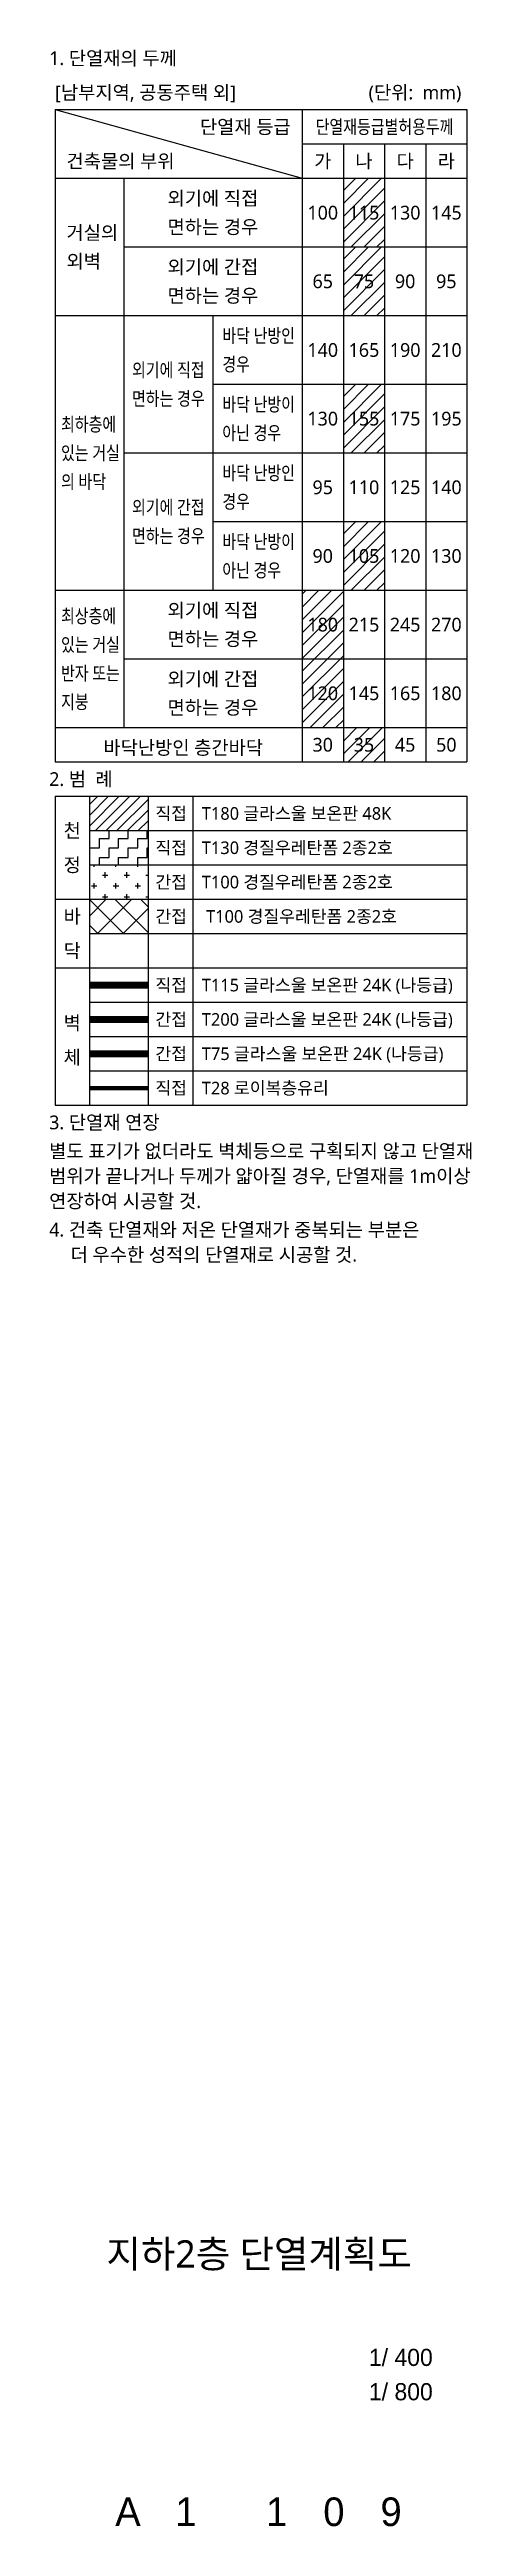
# Model space of a CAD drawing. Header units: millimetres. Extents: x -604407 to 1670407, y 506520 to 715041.
# Drawn here: x -329495 to -299993, y 506520 to 679680 of the extents above; entities that cross this region are included whole.
import ezdxf
from ezdxf.enums import TextEntityAlignment as Align

# ---------------------------------------------------------------- set-up
doc = ezdxf.new("R2010")
doc.units = ezdxf.units.MM
doc.header["$LTSCALE"] = 1000
doc.linetypes.add('HIDDEN2', pattern=[0.1875, 0.125, -0.0625])
doc.linetypes.add('PHANTOM', pattern=[63.5, 31.75, -6.35, 6.35, -6.35, 6.35, -6.35])
for name, color, linetype in [('DIM', 7, 'Continuous'), ('SASAC 도면번호', 6, 'Continuous'), ('TEXT-TITLE', 6, 'Continuous'), ('TEXT-기입', 6, 'Continuous'), ('단멸바닥', 6, 'Continuous'), ('단열', 5, 'Continuous'), ('단열선', 4, 'Continuous')]:
    doc.layers.add(name, color=color, linetype=linetype)
doc.styles.add('CGS', font='cgse', dxfattribs={"bigfont": 'cgs'})
doc.styles.add('나눔바른고딕', font='NanumBarunGothic.ttf')
doc.linetypes.add('X_LINE-ORI', pattern='A,3.5,-0.5,["X",Standard,S=0.5,R=0,X=-0.175,Y=-0.25],-0.5', length=4.5)

msp = doc.modelspace()

# ---------------------------------------------------------------- texts
at = {"layer": 'TEXT-TITLE', "style": '나눔바른고딕'}
msp.add_text('지하2층 단열계획도', height=1920, dxfattribs=at).set_placement((-314843.2, 525569.6), align=Align.MIDDLE_CENTER)
at = {"layer": 'TEXT-기입', "style": 'CGS'}
for s, p in [('1/ 400', (-307161.7, 517380.9)), ('1/ 800', (-307161.7, 514980.9))]:
    msp.add_text(s, height=1200, dxfattribs=at).set_placement(p, align=Align.BOTTOM_LEFT)
for s, p in [('A', (-324012.2, 507548.6)), ('1', (-319961.9, 507548.6)), ('1', (-313612.2, 507548.6)), ('0', (-309612.2, 507548.6)), ('9', (-305612.2, 507548.6))]:
    msp.add_text(s, height=2000, dxfattribs=at).set_placement(p, align=Align.MIDDLE_CENTER)

# ---------------------------------------------------------------- blocks, each defined once
blk = doc.blocks.new('NOTE_단열재-수정')
at = {"layer": '단멸바닥'}
h = blk.add_hatch(dxfattribs=at)
h.set_pattern_fill('ANSI37', color=256, scale=400)
h.set_pattern_definition([(45, (-3729652.1, -524404.2), (-898.0256, 898.0256), []), (135, (-3729652.1, -524404.2), (-898.0256, -898.0256), [])])
h.paths.add_polyline_path([(7840, -60000), (7840, -57600), (3733, -57600), (3733, -60000)])
at = {"layer": '단열'}
h = blk.add_hatch(dxfattribs=at)
h.set_pattern_fill('ANSI31', color=256, scale=200)
h.set_pattern_definition([(45, (-3729652.1, -514804.23), (-449.01281, 449.01281), [])])
h.paths.add_polyline_path([(21493, -7200), (24373, -7200), (24373, -12000), (21493, -12000)])
h = blk.add_hatch(dxfattribs=at)
h.set_pattern_fill('ANSI31', color=256, scale=200)
h.set_pattern_definition([(45, (-3729652.1, -519604.23), (-449.01281, 449.01281), [])])
h.paths.add_polyline_path([(21493, -12000), (24373, -12000), (24373, -16800), (21493, -16800)])
h = blk.add_hatch(dxfattribs=at)
h.set_pattern_fill('ANSI31', color=256, scale=200)
h.set_pattern_definition([(45, (-3729652.1, -529204.23), (-449.01281, 449.01281), [])])
h.paths.add_polyline_path([(21493, -21600), (24373, -21600), (24373, -26400), (21493, -26400)])
h = blk.add_hatch(dxfattribs=at)
h.set_pattern_fill('ANSI31', color=256, scale=200)
h.set_pattern_definition([(45, (-3729652.1, -538804.23), (-449.01281, 449.01281), [])])
h.paths.add_polyline_path([(21493, -31200), (24373, -31200), (24373, -36000), (21493, -36000)])
h = blk.add_hatch(dxfattribs=at)
h.set_pattern_fill('ANSI31', color=256, scale=200)
h.set_pattern_definition([(45, (-3732531.6, -548404.23), (-449.01281, 449.01281), [])])
h.paths.add_polyline_path([(18613, -36000), (21493, -36000), (21493, -45600), (18613, -45600)])
h = blk.add_hatch(dxfattribs=at)
h.set_pattern_fill('ANSI31', color=256, scale=200)
h.set_pattern_definition([(45, (-292000, -178800), (-449.0128, 449.0128), [])])
h.paths.add_polyline_path([(21493, -45600), (24373, -45600), (24373, -48000), (21493, -48000)])
h = blk.add_hatch(dxfattribs=at)
h.set_pattern_fill('ANSI31', color=256, scale=166.666667, style=0)
h.set_pattern_definition([(45, (-292000, -178800), (-374.1773, 374.1773), [])])
h.paths.add_polyline_path([(3733, -52800), (7840, -52800), (7840, -50400), (3733, -50400)])
h = blk.add_hatch(dxfattribs=at)
h.set_pattern_fill('ZIGZAG', color=256, scale=5333.333333, style=0)
h.set_pattern_definition([(0, (-292000, -178800), (666.6667, 666.6667), [666.6667, -666.6667]), (90, (-291333.3, -178800), (-666.6667, 666.6667), [666.6667, -666.6667])])
h.paths.add_polyline_path([(3733, -55200), (7840, -55200), (7840, -52800), (3733, -52800)])
h = blk.add_hatch(dxfattribs=at)
h.set_pattern_fill('CROSS', color=256, scale=120, style=0)
h.set_pattern_definition([(0, (-2857928.7, 31419.2), (762, 762), [381, -1143]), (90, (-2857738.2, 31228.7), (-762, 762), [381, -1143])])
h.paths.add_polyline_path([(3733, -57600), (7840, -57600), (7840, -55200), (3733, -55200)])
for p, q in [((1333, -50400), (1333, -72000)), ((1333, -50400), (30133, -50400)), ((3733, -50400), (3733, -72000)), ((7840, -50400), (7840, -72000)), ((10958, -50400), (10958, -72000)), ((30133, -50400), (30133, -72000)), ((3733, -52800), (30133, -52800)), ((3733, -55200), (30133, -55200)), ((1333, -57600), (30133, -57600)), ((3733, -60000), (30133, -60000)), ((1333, -62400), (30133, -62400)), ((3733, -64800), (30133, -64800)), ((3733, -67200), (30133, -67200)), ((3733, -67200), (30133, -67200)), ((3733, -69600), (30133, -69600)), ((1333, -72000), (30133, -72000))]:
    blk.add_line(p, q)
at = {"layer": 'DIM'}
for p, q in [((1333, -2400), (18613, -7200)), ((1333, -2400), (30133, -2400)), ((1333, -2400), (1333, -48000)), ((18613, -2400), (18613, -48000)), ((30133, -2400), (30133, -48000)), ((18613, -4800), (30133, -4800)), ((21493, -4800), (21493, -48000)), ((24373, -4800), (24373, -48000)), ((27253, -4800), (27253, -48000)), ((1333, -7200), (30133, -7200)), ((6133, -7200), (6133, -45600)), ((6133, -12000), (30133, -12000)), ((1333, -16800), (30133, -16800)), ((12373, -16800), (12373, -36000)), ((12373, -21600), (30133, -21600)), ((6133, -26400), (30133, -26400)), ((12373, -31200), (30133, -31200)), ((1333, -36000), (30133, -36000)), ((6133, -40800), (30133, -40800)), ((1333, -45600), (30133, -45600)), ((1333, -48000), (30133, -48000))]:
    blk.add_line(p, q, dxfattribs=at)
at = {"layer": '단열선', "ltscale": 7, "const_width": 480}
blk.add_lwpolyline([(3733, -63600), (7840, -63600)], dxfattribs=at)
at = {"layer": '단열선', "linetype": 'PHANTOM', "ltscale": 0.05, "const_width": 480}
blk.add_lwpolyline([(3733, -66000), (7840, -66000)], dxfattribs=at)
at = {"layer": '단열선', "linetype": 'HIDDEN2', "ltscale": 7, "const_width": 480}
blk.add_lwpolyline([(3733, -68400), (7840, -68400)], dxfattribs=at)
at = {"layer": '단열선', "color": 3, "linetype": 'X_LINE-ORI', "ltscale": 0.8, "const_width": 300}
blk.add_lwpolyline([(3733, -70800), (7840, -70800)], dxfattribs=at)
at = {"layer": 'TEXT-기입', "style": '나눔바른고딕'}
for s, height, p in [('1. 단열재의 두께', 960, (922, 1200)), ('[남부지역, 공동주택 외]', 960, (1333, -1200)), ('(단위:  mm)', 960, (23259, -1200)), ('건축물의 부위', 960, (2133, -6000)), ('거실의', 960, (2133, -11000)), ('외벽', 960, (2133, -13000)), ('2. 범  례', 960, (922, -49200)), ('T180 글라스울 보온판 48K', 880, (11597, -51600)), ('T130 경질우레탄폼 2종2호', 880, (11597, -54000)), ('T100 경질우레탄폼 2종2호', 880, (11597, -56400)), (' T100 경질우레탄폼 2종2호', 880, (11597, -58800)), ('T115 글라스울 보온판 24K (나등급)', 880, (11597, -63600)), ('T200 글라스울 보온판 24K (나등급)', 880, (11597, -66000)), ('T75 글라스울 보온판 24K (나등급)', 880, (11597, -68400)), ('T28 로이복층유리', 880, (11597, -70800)), ('3. 단열재 연장', 960, (922, -73200)), ('별도 표기가 없더라도 벽체등으로 구획되지 않고 단열재', 960, (922, -75200)), ('범위가 끝나거나 두께가 얇아질 경우, 단열재를 1m이상', 960, (922, -76950)), ('연장하여 시공할 것.', 960, (922, -78700)), ('4. 건축 단열재와 저온 단열재가 중복되는 부분은', 960, (922, -80700)), ('더 우수한 성적의 단열재로 시공할 것.', 960, (2422, -82450))]:
    blk.add_text(s, height=height, dxfattribs=at).set_placement(p, align=Align.MIDDLE_LEFT)
blk.add_text('단열재 등급', height=960, dxfattribs=at).set_placement((17813, -3600), align=Align.MIDDLE_RIGHT)
at = {"layer": 'TEXT-기입', "style": '나눔바른고딕', "width": 0.8}
for s, p in [('단열재등급별허용두께', (24373, -3600)), ('외기에 직접', (9253, -20600)), ('면하는 경우', (9253, -22600)), ('외기에 간접', (9253, -30200)), ('면하는 경우', (9253, -32200))]:
    blk.add_text(s, height=960, dxfattribs=at).set_placement(p, align=Align.MIDDLE_CENTER)
at = {"layer": 'TEXT-기입', "style": '나눔바른고딕'}
for s, height, p in [('가', 960, (20053, -6000)), ('나', 960, (22933, -6000)), ('다', 960, (25813, -6000)), ('라', 960, (28693, -6000)), ('외기에 직접', 960, (12373, -8600)), ('면하는 경우', 960, (12373, -10600)), ('100', 960, (20051, -9600)), ('115', 960, (22932, -9600)), ('130', 960, (25813, -9600)), ('145', 960, (28693, -9600)), ('외기에 간접', 960, (12373, -13400)), ('면하는 경우', 960, (12373, -15400)), ('65', 960, (20051, -14400)), ('75', 960, (22932, -14400)), ('90', 960, (25813, -14400)), ('95', 960, (28693, -14400)), ('140', 960, (20051, -19200)), ('165', 960, (22932, -19200)), ('190', 960, (25813, -19200)), ('210', 960, (28693, -19200)), ('130', 960, (20051, -24000)), ('155', 960, (22932, -24000)), ('175', 960, (25813, -24000)), ('195', 960, (28693, -24000)), ('95', 960, (20051, -28800)), ('110', 960, (22932, -28800)), ('125', 960, (25813, -28800)), ('140', 960, (28693, -28800)), ('90', 960, (20051, -33600)), ('105', 960, (22932, -33600)), ('120', 960, (25813, -33600)), ('130', 960, (28693, -33600)), ('외기에 직접', 960, (12373, -37400)), ('180', 960, (20051, -38400)), ('215', 960, (22932, -38400)), ('245', 960, (25813, -38400)), ('270', 960, (28693, -38400)), ('면하는 경우', 960, (12373, -39400)), ('외기에 간접', 960, (12373, -42200)), ('120', 960, (20051, -43200)), ('145', 960, (22932, -43200)), ('165', 960, (25813, -43200)), ('180', 960, (28693, -43200)), ('면하는 경우', 960, (12373, -44200)), ('바닥난방인 층간바닥', 960, (10297, -47000)), ('30', 960, (20051, -46800)), ('35', 960, (22932, -46800)), ('45', 960, (25813, -46800)), ('50', 960, (28693, -46800)), ('직접', 880, (9454, -51600)), ('천', 960, (2533, -52800)), ('직접', 880, (9454, -54000)), ('정', 960, (2533, -55200)), ('간접', 880, (9454, -56400)), ('바', 960, (2533, -58800)), ('간접', 880, (9454, -58800)), ('닥', 960, (2533, -61200)), ('직접', 880, (9454, -63600)), ('벽', 960, (2533, -66251)), ('간접', 880, (9454, -66000)), ('체', 960, (2533, -68651)), ('간접', 880, (9454, -68400)), ('직접', 880, (9454, -70800))]:
    blk.add_text(s, height=height, dxfattribs=at).set_placement(p, align=Align.MIDDLE_CENTER)
at = {"layer": 'TEXT-기입', "style": '나눔바른고딕', "width": 0.8}
for s, p in [('바닥 난방인', (13031, -18200)), ('경우', (13031, -20200)), ('바닥 난방이', (13031, -23000)), ('최하층에', (1751, -24400)), ('있는 거실', (1751, -26400)), ('아닌 경우', (13031, -25000)), ('바닥 난방인', (13031, -27800)), ('의 바닥', (1751, -28400)), ('경우', (13031, -29800)), ('바닥 난방이', (13031, -32600)), ('아닌 경우', (13031, -34600)), ('최상층에', (1751, -37800)), ('있는 거실', (1751, -39800)), ('반자 또는', (1751, -41800)), ('지붕', (1751, -43800))]:
    blk.add_text(s, height=960, dxfattribs=at).set_placement(p, align=Align.MIDDLE_LEFT)

# ---------------------------------------------------------------- block references
at = {"layer": 'SASAC 도면번호'}
msp.add_blockref('NOTE_단열재-수정', (-330443.2, 677877.1), dxfattribs=at)

msp.set_redraw_order([(e.dxf.handle, doc.entitydb.next_handle()) for e in msp.query("TEXT MTEXT ATTDEF DIMENSION ARC_DIMENSION")])  # texts and dimensions are drawn at this point

doc.saveas('drawing.dxf')
